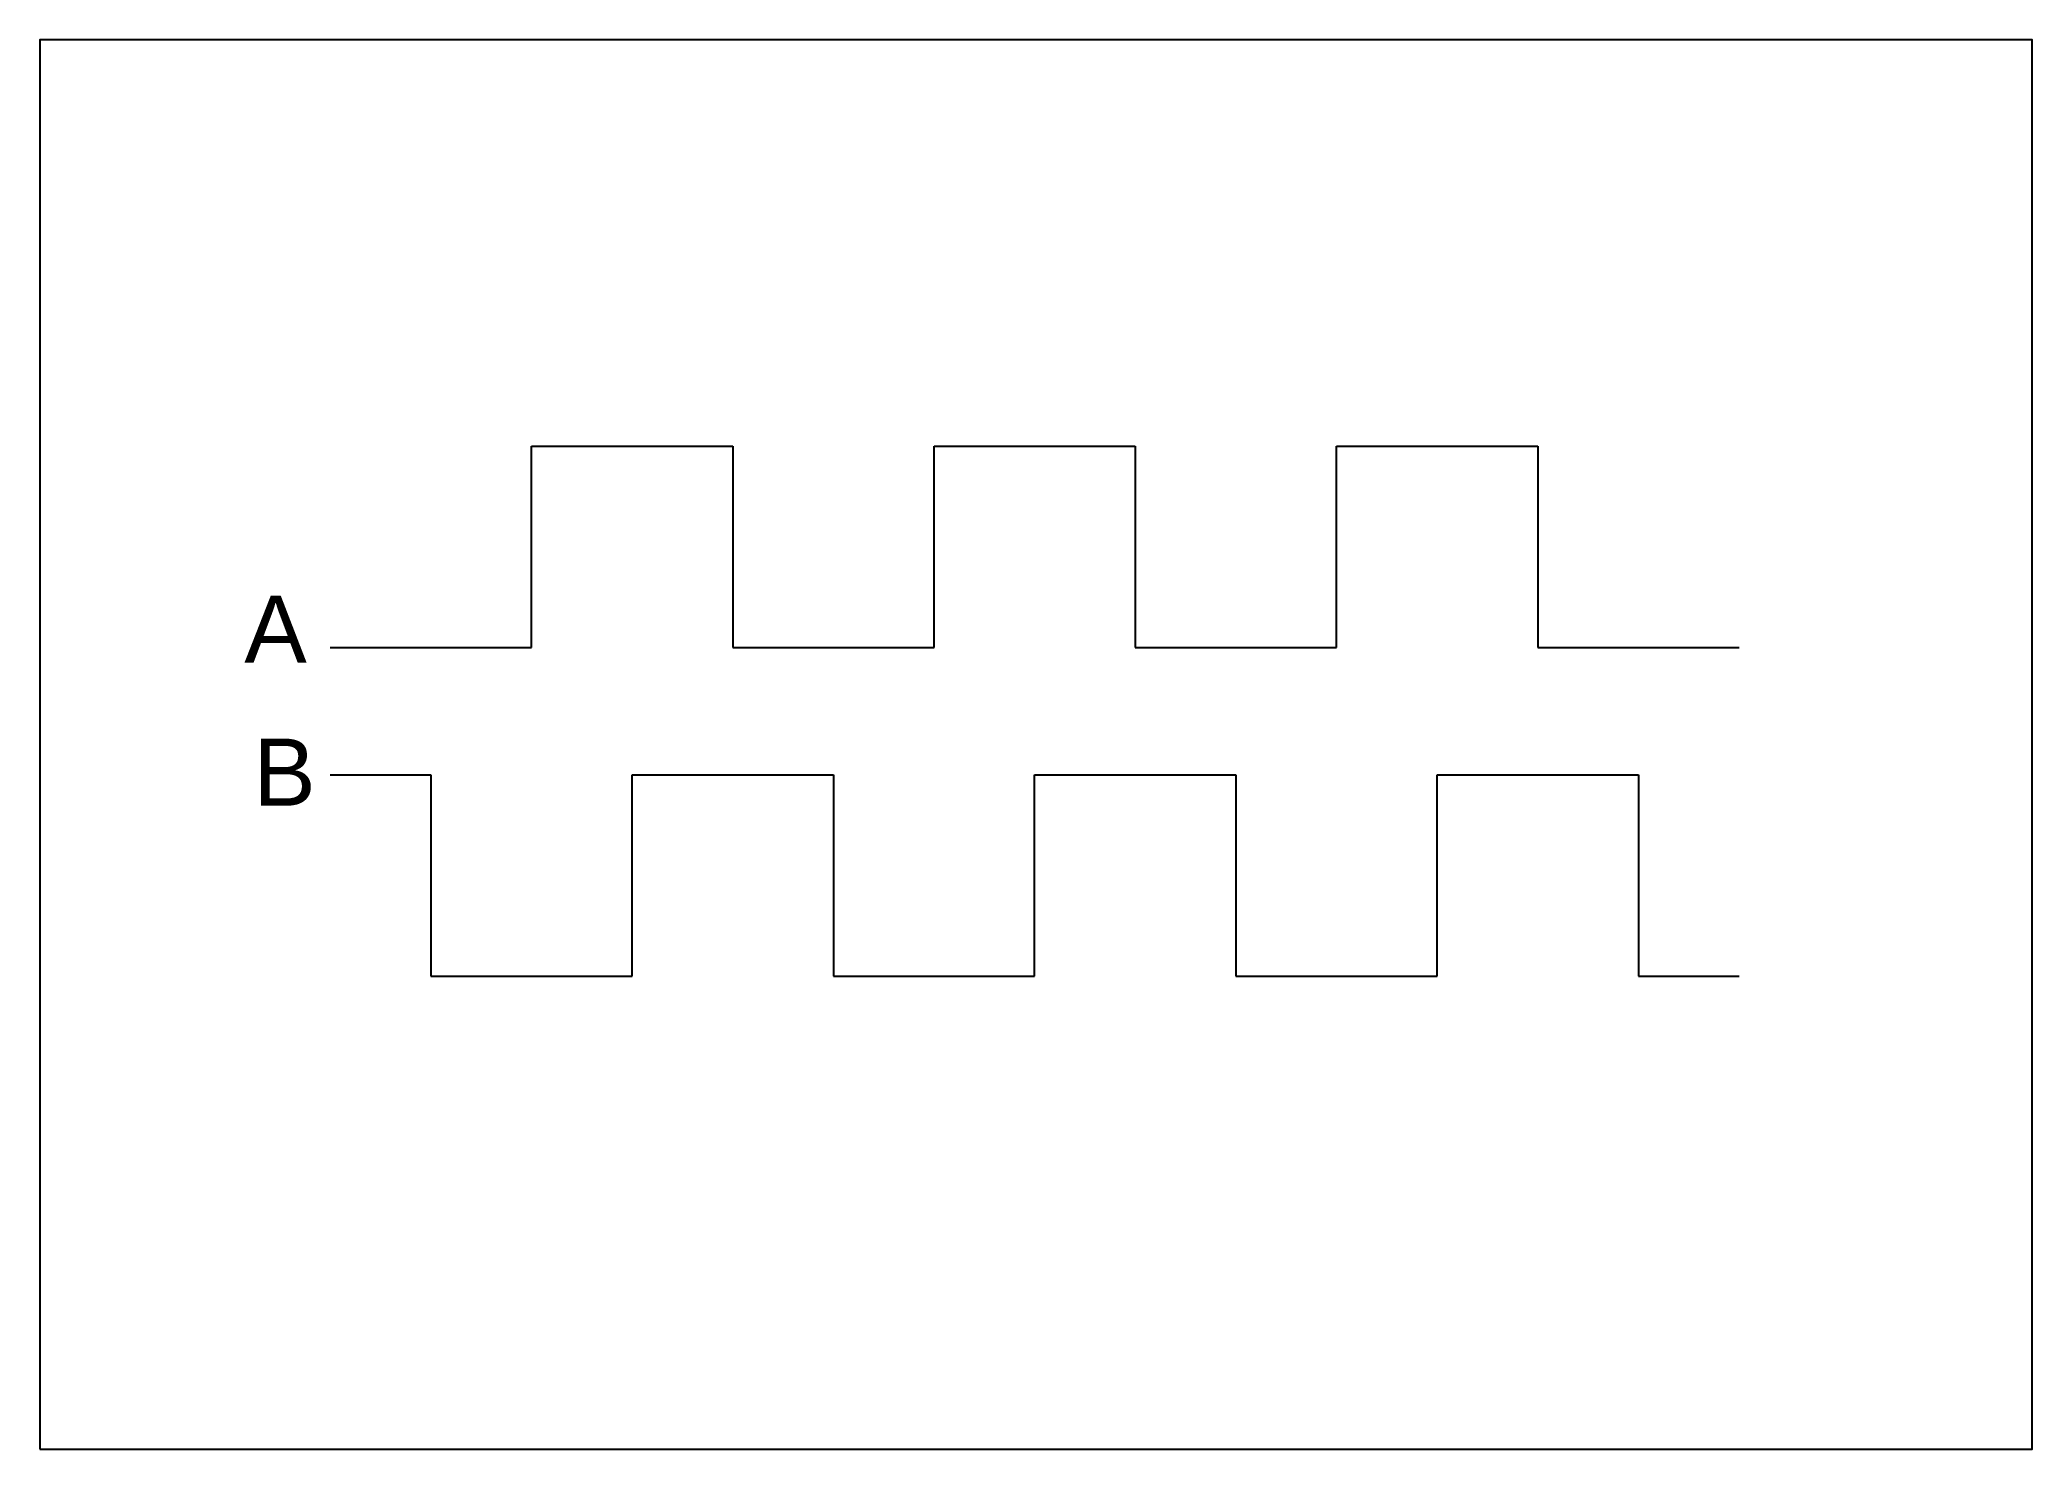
# Model space of a CAD drawing. Header units: millimetres. Extents: x 0 to 1697, y 0 to 477.
# Drawn here: x 350 to 647, y 0 to 210 of the extents above; entities that cross this region are included whole.
import ezdxf

# ---------------------------------------------------------------- set-up
doc = ezdxf.new("R2010")
doc.units = ezdxf.units.MM
doc.layers.add('Foglio', color=131, linetype='Continuous')
doc.layers.add('Secondo circuito', color=50, linetype='Continuous')
doc.styles.get("Standard").update_dxf_attribs({"font": 'arial.ttf'})

msp = doc.modelspace()

# ---------------------------------------------------------------- texts
at = {"layer": 'Secondo circuito', "char_height": 10, "attachment_point": 1}
for s, insert in [('A', (380.48, 127.19)), ('B', (381.81, 105.88))]:
    msp.add_mtext_dynamic_manual_height_columns(s, width=20.0973, gutter_width=100.49, heights=[0], dxfattribs=dict(at, insert=insert))

# ---------------------------------------------------------------- linework, layer by layer
at = {"layer": 'Foglio'}
msp.add_lwpolyline([(350, 0), (647, 0), (647, 210), (350, 210)], close=True, dxfattribs=at)
at = {"layer": 'Secondo circuito'}
for p, q in [((423.3, 119.47), (423.3, 149.47)), ((423.3, 149.47), (453.3, 149.47)), ((453.3, 149.47), (453.3, 119.47)), ((483.3, 119.47), (483.3, 149.47)), ((483.3, 149.47), (513.3, 149.47)), ((513.3, 149.47), (513.3, 119.47)), ((543.3, 119.47), (543.3, 149.47)), ((543.3, 149.47), (573.3, 149.47)), ((573.3, 149.47), (573.3, 119.47)), ((393.3, 119.47), (423.3, 119.47)), ((453.3, 119.47), (483.3, 119.47)), ((513.3, 119.47), (543.3, 119.47)), ((573.3, 119.47), (603.3, 119.47)), ((393.3, 100.47), (408.3, 100.47)), ((408.3, 100.47), (408.3, 70.47)), ((438.3, 70.47), (438.3, 100.47)), ((438.3, 100.47), (468.3, 100.47)), ((468.3, 100.47), (468.3, 70.47)), ((498.3, 70.47), (498.3, 100.47)), ((498.3, 100.47), (528.3, 100.47)), ((528.3, 100.47), (528.3, 70.47)), ((558.3, 70.47), (558.3, 100.47)), ((558.3, 100.47), (588.3, 100.47)), ((588.3, 100.47), (588.3, 70.47)), ((408.3, 70.47), (438.3, 70.47)), ((468.3, 70.47), (498.3, 70.47)), ((528.3, 70.47), (558.3, 70.47)), ((588.3, 70.47), (603.3, 70.47))]:
    msp.add_line(p, q, dxfattribs=at)

msp.set_redraw_order([(e.dxf.handle, doc.entitydb.next_handle()) for e in msp.query("TEXT MTEXT ATTDEF DIMENSION ARC_DIMENSION")])  # texts and dimensions are drawn at this point

doc.saveas('drawing.dxf')
